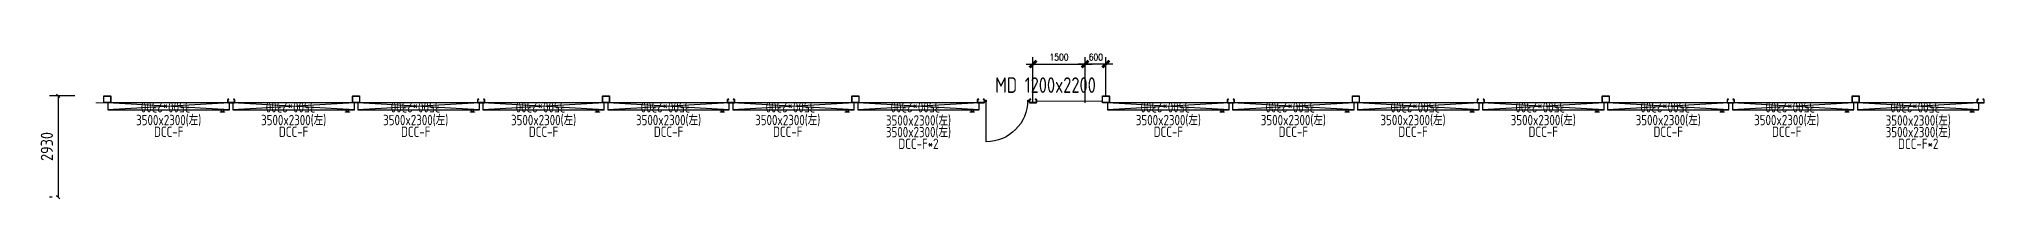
# Model space of a CAD drawing. Header units: millimetres. Extents: x -198529 to 244266, y -64 to 158464.
# Drawn here: x -1339 to 54700, y -64 to 4179 of the extents above; entities that cross this region are included whole.
import ezdxf
from ezdxf.enums import TextEntityAlignment as Align

# ---------------------------------------------------------------- set-up
doc = ezdxf.new("R2010")
doc.units = ezdxf.units.MM
for name, color, linetype in [('0-DCC', 30, 'Continuous'), ('0-DCC-Divider', 90, 'Continuous'), ('DCC-Size', 4, 'Continuous'), ('K-BZ-01', 7, 'Continuous'), ('K-CEIL-DCC-RACK', 10, 'Continuous'), ('K-CEIL-DIM', 3, 'Continuous'), ('K-KART-TEXT', 4, 'Continuous'), ('K-PART-DOOR', 3, 'Continuous')]:
    doc.layers.add(name, color=color, linetype=linetype)
doc.styles.add('HVAC', font='Simplex', dxfattribs={"width": 0.8, "bigfont": 'Jdyan'})
doc.styles.add('X-HLP2-CR-F2-LAY-KEQP-02-002$0$EDRI-COM', font='tssdeng.shx', dxfattribs={"width": 0.8, "bigfont": 'hztxt.shx'})
doc.styles.add('X-HLP2-CR-F2-LAY-KEQP-02-002$0$Standard', font='gbenor.shx', dxfattribs={"bigfont": 'gbcbig.shx'})
doc.styles.add('X-HLP2-CR-F2-LAY-KEQP-02-002$0$X-HL-CR-F1-EQP-02-01$0$EDRI-COM', font='tssdeng.shx', dxfattribs={"width": 0.8, "bigfont": 'hztxt.shx'})
doc.dimstyles.new('HVAC', dxfattribs={"dimtxt": 200, "dimasz": 200, "dimexe": 200, "dimexo": 0, "dimgap": 100, "dimtad": 1, "dimdec": 0, "dimzin": 0, "dimdsep": 46, "dimtxsty": 'HVAC', "dimblk1": 'ARCHTICK', "dimblk2": 'ARCHTICK', "dimsah": 1, "dimcen": 0, "dimdle": 200, "dimadec": 0, "dimazin": 0, "dimtfac": 1, "dimtdec": 4, "dimtmove": 0, "dimatfit": 3, "dimfxl": 1, "dimtolj": 1, "dimtzin": 0, "dimarcsym": 0})
doc.dimstyles.new('X-HLP2-CR-F2-LAY-KEQP-02-002$0$STANDARD', dxfattribs={"dimscale": 100, "dimtxt": 3.5, "dimasz": 1, "dimexe": 2.5, "dimexo": 3, "dimgap": 1.5, "dimtad": 1, "dimdec": 0, "dimzin": 0, "dimdsep": 46, "dimtxsty": 'X-HLP2-CR-F2-LAY-KEQP-02-002$0$Standard', "dimblk": 'X-HLP2-CR-F2-LAY-KEQP-02-002$0$_ArchTick', "dimcen": 0.09, "dimadec": 0, "dimazin": 0, "dimtfac": 1, "dimtdec": 0, "dimtix": 1, "dimtmove": 2, "dimatfit": 3, "dimfxl": 1, "dimtolj": 1, "dimtzin": 0, "dimarcsym": 0})

msp = doc.modelspace()

# ---------------------------------------------------------------- texts
at = {"layer": 'DCC-Size', "style": 'X-HLP2-CR-F2-LAY-KEQP-02-002$0$X-HL-CR-F1-EQP-02-01$0$EDRI-COM', "width": 0.8}
for s, p in [('3500x2300(左)', (2400, 2079.7)), ('3500x2300(左)', (6000, 2079.7)), ('3500x2300(左)', (9515.8, 2080.3)), ('3500x2300(左)', (13200, 2079.7)), ('3500x2300(左)', (16800, 2079.7)), ('3500x2300(左)', (20233.8, 2080.3)), ('3500x2300(左)', (24000, 2069.1)), ('3500x2300(左)', (31200, 2079.4)), ('3500x2300(左)', (34800, 2079.4)), ('3500x2300(左)', (38247.8, 2080.3)), ('3500x2300(左)', (42000, 2079.4)), ('3500x2300(左)', (45600, 2079.4)), ('3500x2300(左)', (49012.8, 2080.3)), ('3500x2300(左)', (52802.8, 2068.2)), ('DCC-F', (2400, 1741.2)), ('DCC-F', (6000, 1741.2)), ('DCC-F', (9515.8, 1741.9)), ('DCC-F', (13200, 1741.2)), ('DCC-F', (16800, 1741.2)), ('DCC-F', (20233.8, 1741.9)), ('3500x2300(左)', (24000, 1732.4)), ('DCC-F*2', (24000, 1394)), ('DCC-F', (31200, 1740.9)), ('DCC-F', (34800, 1740.9)), ('DCC-F', (38247.8, 1741.9)), ('DCC-F', (42000, 1740.9)), ('DCC-F', (45600, 1740.9)), ('DCC-F', (49012.8, 1741.9)), ('3500x2300(左)', (52802.8, 1731.5)), ('DCC-F*2', (52802.8, 1393.1))]:
    msp.add_text(s, height=300, dxfattribs=at).set_placement(p, align=Align.CENTER)
at = {"layer": 'K-KART-TEXT', "style": 'X-HLP2-CR-F2-LAY-KEQP-02-002$0$EDRI-COM', "width": 0.8}
msp.add_text('MD 1200x2200', height=450, dxfattribs=at).set_placement((26211.1, 3015.4))

# ---------------------------------------------------------------- blocks, each defined once
blk = doc.blocks.new('DCC-Rack-200')
at = {"layer": 'K-CEIL-DCC-RACK'}
blk.add_lwpolyline([(-64, 65), (-61, 65), (-61, 92, -0.414214), (-56, 97), (28, 97, -0.414214), (33, 92), (33, -92, -0.414214), (28, -97), (-56, -97, -0.414214), (-61, -92), (-61, -65), (-64, -65), (-64, -92, 0.414214), (-56, -100), (28, -100, 0.414214), (36, -92), (36, 92, 0.414214), (28, 100), (-56, 100, 0.414214), (-64, 92)], format="xyb", close=True, dxfattribs=at)
blk = doc.blocks.new('DCC-Rack-200x200')
at = {"layer": 'K-CEIL-DCC-RACK'}
for p, q in [((22494, 115856), (22494, 115678)), ((22500, 115856), (22500, 115678)), ((22683, 115867), (22505, 115867)), ((22683, 115861), (22505, 115861)), ((22505, 115673), (22683, 115673)), ((22505, 115667), (22683, 115667)), ((22688, 115678), (22688, 115856)), ((22694, 115678), (22694, 115856))]:
    blk.add_line(p, q, dxfattribs=at)
for centre, radius, start, end in [((22505, 115856), 11, 90, 180), ((22505, 115678), 11, 180, 270), ((22505, 115856), 5, 90, 180), ((22505, 115678), 5, 180, 270), ((22683, 115856), 11, 0, 90), ((22683, 115856), 5, 0, 90), ((22683, 115678), 11, 270, 0), ((22683, 115678), 5, 270, 0)]:
    blk.add_arc(centre, radius, start, end, dxfattribs=at)
blk = doc.blocks.new('DCC-3523')
at = {"layer": '0-DCC'}
for p, q in [((-1750, 0), (1750, 200)), ((-1750, 200), (1750, 0))]:
    blk.add_line(p, q, dxfattribs=at)
for points in [[(1750, 0), (1750, 200), (-1750, 200), (-1750, 0)], [(-1607, 270), (-1493, 270), (-1493, 260), (-1607, 260)], [(-1575, 200), (-1575, 260), (-1525, 260), (-1525, 200)]]:
    blk.add_lwpolyline(points, close=True, dxfattribs=at)
at = {"style": 'X-HLP2-CR-F2-LAY-KEQP-02-002$0$X-HL-CR-F1-EQP-02-01$0$EDRI-COM', "width": 0.8}
blk.add_text('3500*2300', height=300, dxfattribs=at).set_placement((-626, -19))
blk = doc.blocks.new('X-HLP2-CR-F2-LAY-KEQP-02-002$0$_ArchTick')
at = {"color": 0, "linetype": 'ByBlock', "const_width": 0.4}
blk.add_lwpolyline([(-0.5, -0.5), (0.5, 0.5)], dxfattribs=at)
blk = doc.blocks.new('*D217')
at = {"layer": 'Defpoints', "color": 0, "transparency": 16777216}
for p in [(0, 2930), (-784, 0), (-655, 0)]:
    blk.add_point(p, dxfattribs=at)
at = {"layer": 'K-CEIL-DIM', "color": 0, "lineweight": -2, "transparency": 16777216}
for p, q in [((-300, 2930), (-1034, 2930)), ((-784, 2930), (-784, 0)), ((-955, 0), (-1034, 0))]:
    blk.add_line(p, q, dxfattribs=at)
at = {"layer": 'K-CEIL-DIM', "color": 0, "lineweight": -2, "transparency": 16777216, "xscale": 100, "yscale": 100, "zscale": 100}
for p, rotation in [((-784, 2930), 90), ((-784, 0), 270)]:
    blk.add_blockref('X-HLP2-CR-F2-LAY-KEQP-02-002$0$_ArchTick', p, dxfattribs=dict(at, rotation=rotation))
at = {"layer": 'K-CEIL-DIM', "color": 0, "transparency": 16777216, "insert": (-1109, 1465), "char_height": 350, "attachment_point": 5, "rotation": 90, "style": 'X-HLP2-CR-F2-LAY-KEQP-02-002$0$Standard'}
blk.add_mtext('\\A1;2930', dxfattribs=at)
blk = doc.blocks.new('MD1-1222')
blk.add_line((1152, 895), (-48, 895))
for points in [[(-48, 895), (2, 895), (2, 945), (-48, 945)], [(-48, -355), (2, -355), (2, -305), (-48, -305)]]:
    blk.add_lwpolyline(points, close=True)
blk.add_arc((-48, 895), 1200, 270, 0)
blk = doc.blocks.new('_ArchTick')
at = {"color": 0, "linetype": 'ByBlock', "const_width": 0.4}
blk.add_lwpolyline([(-0.5, -0.5), (0.5, 0.5)], dxfattribs=at)
blk = doc.blocks.new('*D280')
at = {"layer": 'Defpoints', "color": 0, "transparency": 16777216}
for p in [(28800, 3848), (28800, 2929), (29400, 2929)]:
    blk.add_point(p, dxfattribs=at)
at = {"layer": 'K-BZ-01', "color": 0, "lineweight": -2, "transparency": 16777216}
for p, q in [((28800, 2929), (28800, 4048)), ((29400, 2929), (29400, 4048)), ((29600, 3848), (28600, 3848))]:
    blk.add_line(p, q, dxfattribs=at)
at = {"layer": 'K-BZ-01', "color": 0, "lineweight": -2, "transparency": 16777216, "xscale": 200, "yscale": 200, "zscale": 200, "rotation": 180}
blk.add_blockref('_ArchTick', (28800, 3848), dxfattribs=at)
at = {"layer": 'K-BZ-01', "color": 0, "lineweight": -2, "transparency": 16777216, "xscale": 200, "yscale": 200, "zscale": 200}
blk.add_blockref('_ArchTick', (29400, 3848), dxfattribs=at)
at = {"layer": 'K-BZ-01', "color": 0, "transparency": 16777216, "insert": (29112, 4048), "char_height": 200, "attachment_point": 5, "style": 'HVAC'}
blk.add_mtext('\\A1;600', dxfattribs=at)
blk = doc.blocks.new('*D281')
at = {"layer": 'Defpoints', "color": 0, "transparency": 16777216}
for p in [(28800, 3848), (27300, 2729), (28800, 2729)]:
    blk.add_point(p, dxfattribs=at)
at = {"layer": 'K-BZ-01', "color": 0, "lineweight": -2, "transparency": 16777216}
for p, q in [((27300, 2729), (27300, 4048)), ((28800, 2729), (28800, 4048)), ((27100, 3848), (29000, 3848))]:
    blk.add_line(p, q, dxfattribs=at)
at = {"layer": 'K-BZ-01', "color": 0, "lineweight": -2, "transparency": 16777216, "xscale": 200, "yscale": 200, "zscale": 200, "rotation": 180}
blk.add_blockref('_ArchTick', (27300, 3848), dxfattribs=at)
at = {"layer": 'K-BZ-01', "color": 0, "lineweight": -2, "transparency": 16777216, "xscale": 200, "yscale": 200, "zscale": 200}
blk.add_blockref('_ArchTick', (28800, 3848), dxfattribs=at)
at = {"layer": 'K-BZ-01', "color": 0, "transparency": 16777216, "insert": (28050, 4048), "char_height": 200, "attachment_point": 5, "style": 'HVAC'}
blk.add_mtext('\\A1;1500', dxfattribs=at)

# ---------------------------------------------------------------- dimensions: what is measured, and where the dimension line sits
at = {"layer": 'K-BZ-01'}
dim = msp.add_linear_dim(base=(28800, 3848.1), p1=(27300, 2729.4), p2=(28800, 2729.4), dimstyle='HVAC', override={"dimarcsym": 1}, dxfattribs=at)
dim.commit()
dim.dimension.update_dxf_attribs({"geometry": '*D281', "text_midpoint": (28050, 4048.1)})
dim = msp.add_linear_dim(base=(28800, 3848.1), p1=(29400, 2929.1), p2=(28800, 2929.1), dimstyle='HVAC', override={"dimarcsym": 1}, dxfattribs=at)
dim.commit()
dim.dimension.update_dxf_attribs({"geometry": '*D280', "text_midpoint": (29112.3, 3848.1), "dimtype": 160})
at = {"layer": 'K-CEIL-DIM'}
dim = msp.add_linear_dim(base=(-784, 0), p1=(0, 2930), p2=(-655, 0), angle=270, dimstyle='X-HLP2-CR-F2-LAY-KEQP-02-002$0$STANDARD', dxfattribs=at)
dim.commit()
dim.dimension.update_dxf_attribs({"geometry": '*D217', "text_midpoint": (-1109, 1465)})

# ---------------------------------------------------------------- linework, layer by layer
at = {"layer": '0-DCC-Divider', "const_width": 30}
for points in [[(300, 2730), (25750, 2730)], [(27400, 2779.4), (29300, 2779.4)], [(29450, 2729.1), (54550, 2729.4)]]:
    msp.add_lwpolyline(points, dxfattribs=at)

# ---------------------------------------------------------------- block references
at = {"layer": '0-DCC', "rotation": 180}
for p in [(2400, 2729.7), (6000, 2729.7), (9600, 2729.7), (13200, 2729.7), (16800, 2729.7), (20400, 2729.7), (24000, 2729.4), (31200, 2729.4), (34800, 2729.4), (38400, 2729.4), (42000, 2729.4), (45600, 2729.4), (49200, 2729.4), (52802.8, 2728.5)]:
    msp.add_blockref('DCC-3523', p, dxfattribs=at)
at = {"layer": 'K-CEIL-DCC-RACK', "xscale": -1, "rotation": 180}
for p in [(-21963.8, 118596.3), (-14793.8, 118596.3), (-7593.8, 118596.3), (-408.8, 118596.3), (6806.2, 118595.6), (14006.2, 118595.6), (21206.2, 118595.6), (28406.2, 118595.6)]:
    msp.add_blockref('DCC-Rack-200x200', p, dxfattribs=at)
at = {"layer": 'K-CEIL-DCC-RACK', "rotation": 270}
for p in [(4200, 2765.6), (11400, 2765.6), (18600, 2765.6), (25800, 2765.3), (27300, 2765.3), (33000, 2764.9), (40200, 2764.9), (47400, 2764.9), (54600, 2764.9)]:
    msp.add_blockref('DCC-Rack-200', p, dxfattribs=at)
at = {"layer": 'K-PART-DOOR', "xscale": -1, "rotation": 90}
msp.add_blockref('MD1-1222', (26845.4, 2756), dxfattribs=at)

msp.set_redraw_order([(e.dxf.handle, doc.entitydb.next_handle()) for e in msp.query("TEXT MTEXT ATTDEF DIMENSION ARC_DIMENSION")])  # texts and dimensions are drawn at this point

doc.saveas('drawing.dxf')
